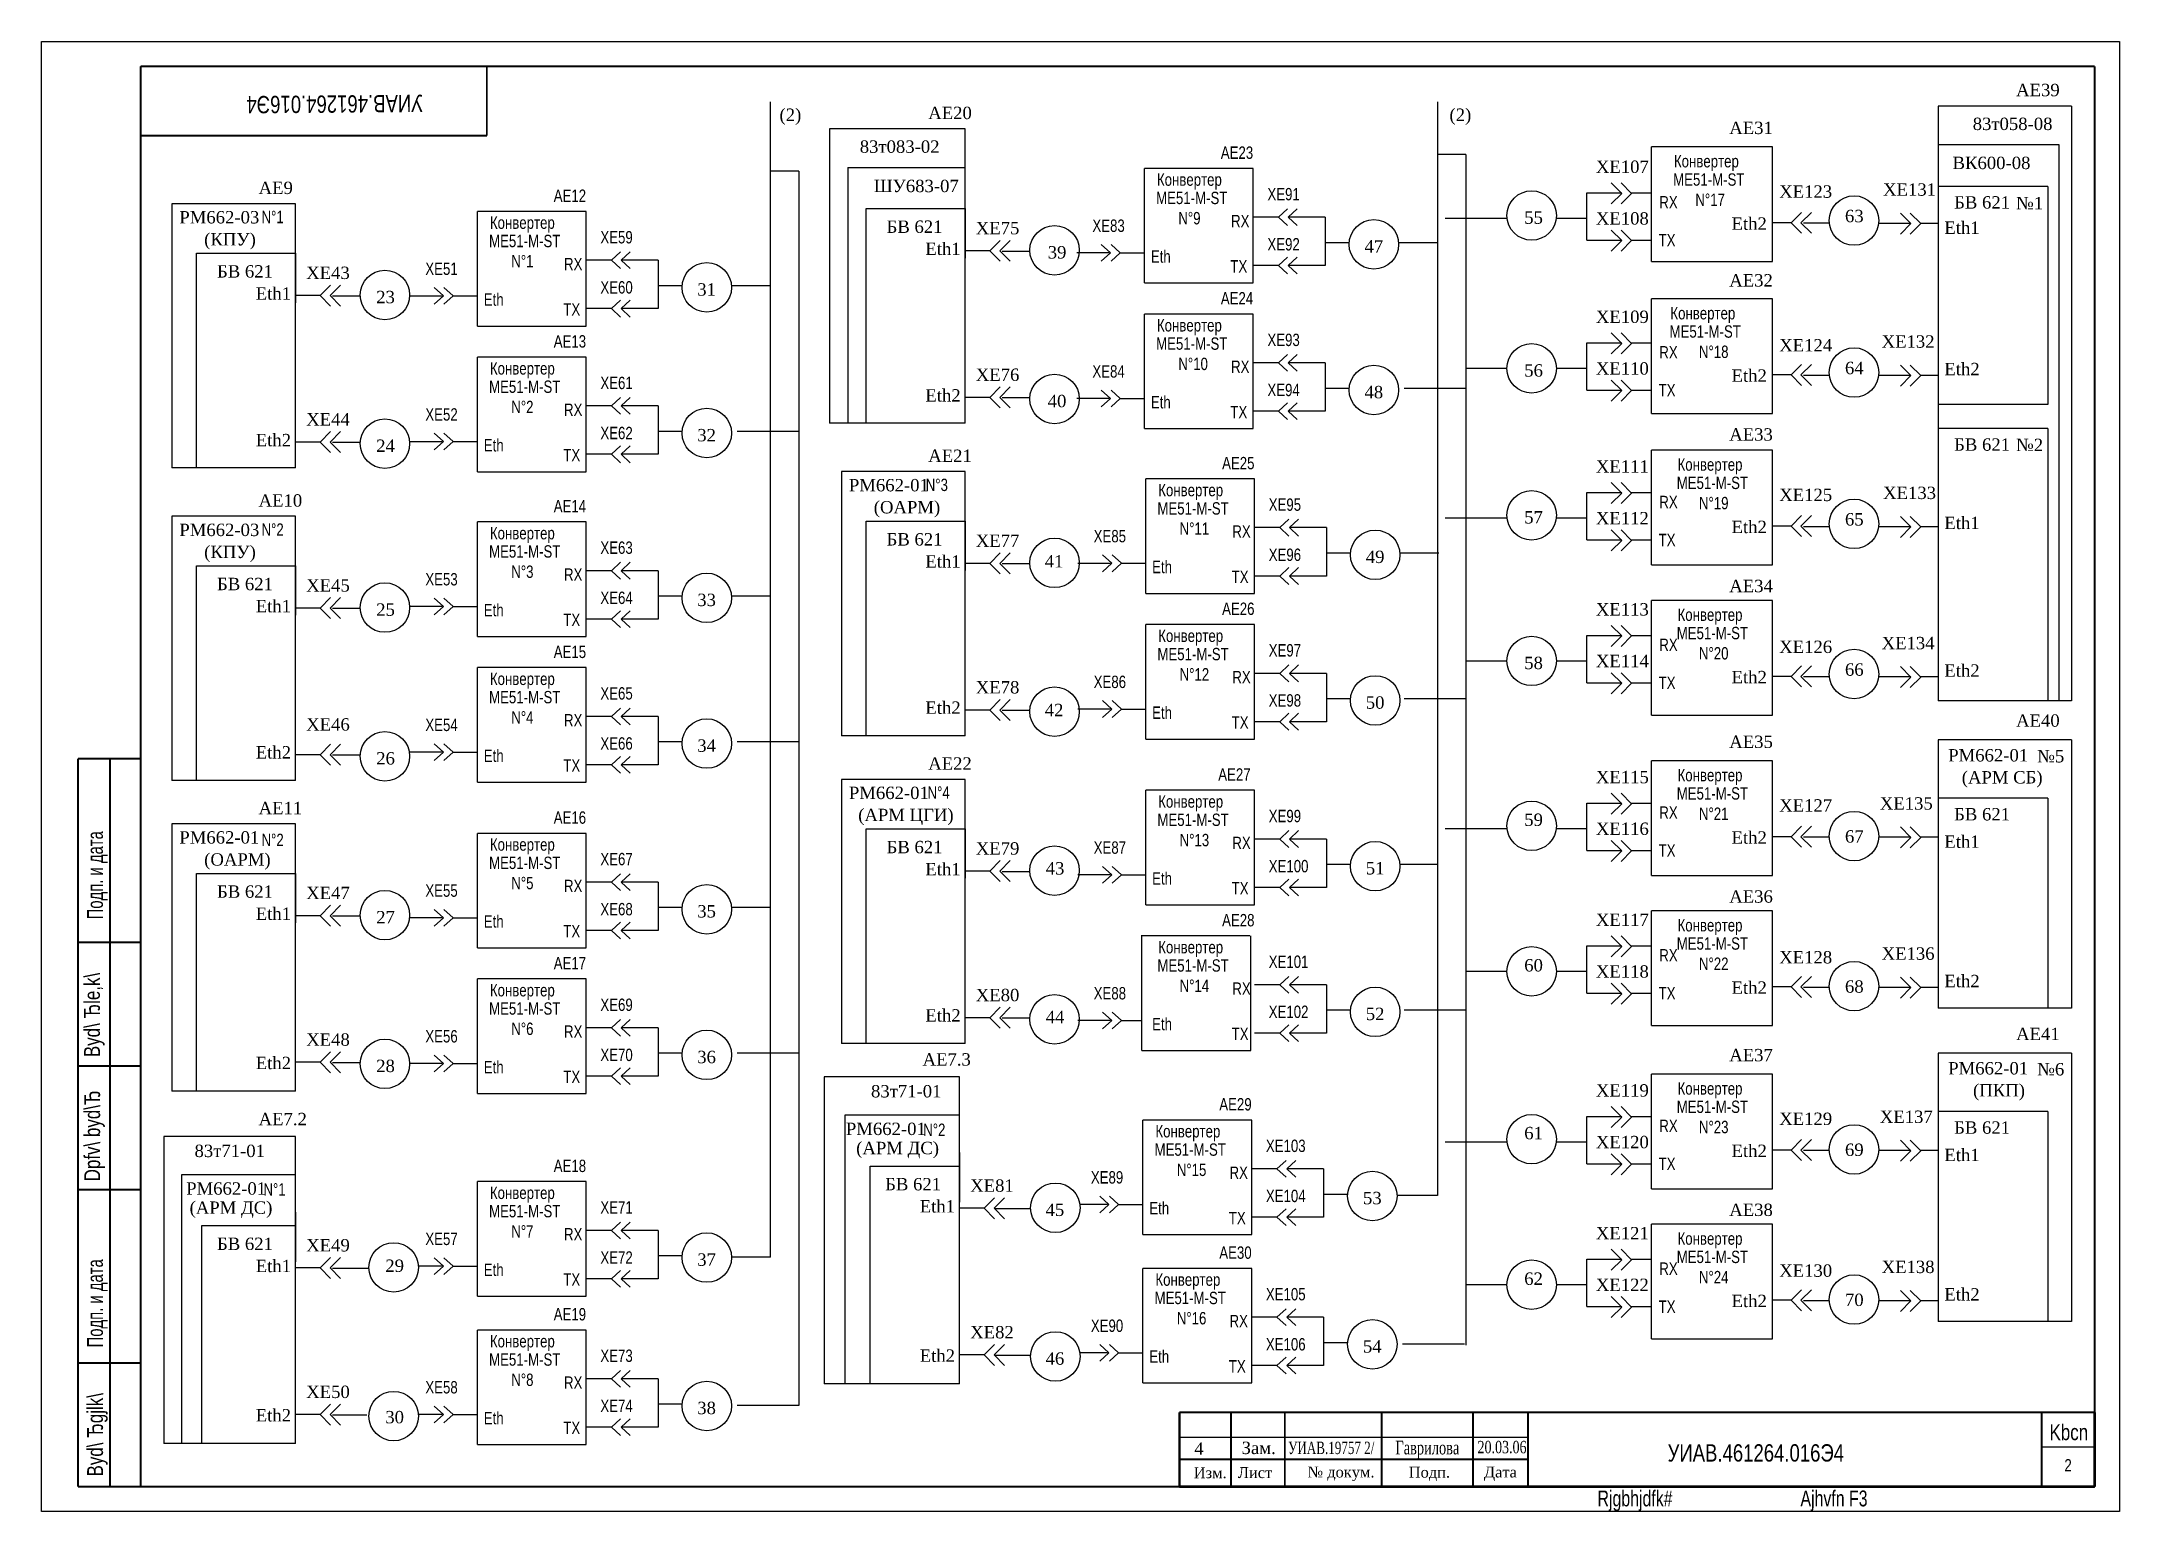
# Model space of a CAD drawing. Extents: x -800 to 588, y -459 to -154.
# Drawn here: x -327.9 to 92.1, y -453.1 to -156.1 of the extents above; entities that cross this region are included whole.
import ezdxf

# ---------------------------------------------------------------- set-up
doc = ezdxf.new("R2010")
doc.units = 0
doc.header["$LTSCALE"] = 10
doc.header["$MEASUREMENT"] = 0
doc.linetypes.add('CENTER', pattern=[2, 1.25, -0.25, 0.25, -0.25])
doc.linetypes.add('DASHED', pattern=[0.75, 0.5, -0.25])
doc.layers.get('0').update_dxf_attribs({"linetype": 'CONTINUOUS'})
for name, color, linetype in [('1', 5, 'CONTINUOUS'), ('2', 5, 'DASHED'), ('2ТЕКСТ', 7, 'CONTINUOUS'), ('3', 5, 'CENTER')]:
    doc.layers.add(name, color=color, linetype=linetype)
doc.styles.add('RUS', font='rus', dxfattribs={"width": 0.8, "height": 3.2})
doc.styles.get("Standard").update_dxf_attribs({"font": 'txt', "height": 4})
doc.styles.add('стиль1', font='TIMES.TTF', dxfattribs={"height": 2.5})

msp = doc.modelspace()

# ---------------------------------------------------------------- texts
at = {"width": 0.8}
msp.add_text('УИАВ.461264.016Э4', height=3.5, rotation=180.4446, dxfattribs=at).set_placement((-250.81, -166.79))
at = {"color": 0, "width": 0.8}
for s, height, p in [('RX', 2.5, (-0.9, -189.77)), ('RX', 2.5, (-87.46, -193.57)), ('TX', 2.5, (-1.04, -197.45)), ('RX', 2.5, (-222.29, -202.27)), ('TX', 2.5, (-87.6, -202.72)), ('TX', 2.5, (-222.43, -211.43)), ('RX', 2.5, (-0.9, -220.09)), ('RX', 2.5, (-87.46, -223)), ('TX', 2.5, (-1.04, -227.77)), ('RX', 2.5, (-222.29, -231.71)), ('TX', 2.5, (-87.6, -232.16)), ('TX', 2.5, (-222.43, -240.86)), ('RX', 2.5, (-0.9, -250.34)), ('RX', 2.5, (-87.2, -256.3)), ('TX', 2.5, (-1.04, -258.02)), ('RX', 2.5, (-222.29, -265)), ('TX', 2.5, (-87.34, -265.46)), ('TX', 2.5, (-222.43, -274.16)), ('RX', 2.5, (-0.9, -279.2)), ('RX', 2.5, (-87.2, -285.73)), ('TX', 2.5, (-1.04, -286.88)), ('RX', 2.5, (-222.29, -294.44)), ('TX', 2.5, (-87.34, -294.89)), ('TX', 2.5, (-222.43, -303.6)), ('RX', 2.5, (-0.9, -313.09)), ('RX', 2.5, (-87.2, -319.22)), ('TX', 2.5, (-1.04, -320.77)), ('RX', 2.5, (-222.29, -327.92)), ('TX', 2.5, (-87.34, -328.38)), ('TX', 2.5, (-222.43, -337.07)), ('RX', 2.5, (-0.9, -341.93)), ('RX', 2.5, (-87.2, -348.66)), ('TX', 2.5, (-1.04, -349.61)), ('RX', 2.5, (-222.29, -357.35)), ('TX', 2.5, (-87.34, -357.82)), ('TX', 2.5, (-222.43, -366.51)), ('RX', 2.5, (-0.9, -376.4)), ('TX', 2.5, (-1.04, -384.08)), ('RX', 2.5, (-87.77, -385.86)), ('TX', 2.5, (-87.91, -395.02)), ('RX', 2.5, (-222.29, -398.3)), ('RX', 2.5, (-0.9, -405.25)), ('TX', 2.5, (-222.43, -407.46)), ('TX', 2.5, (-1.04, -412.93)), ('RX', 2.5, (-87.77, -415.84)), ('TX', 2.5, (-87.91, -424.99)), ('RX', 2.5, (-222.29, -428.28)), ('TX', 2.5, (-222.43, -437.43)), ('УИАВ.461264.016Э4', 3.5, (0.78, -442.98))]:
    msp.add_text(s, height=height, dxfattribs=at).set_placement(p)
at = {"style": 'стиль1'}
for s, p in [('Изм.', (-95, -446.34)), ('Подп.', (-51.55, -446.23))]:
    msp.add_text(s, height=2.2, dxfattribs=at).set_placement(p)
at = {"style": 'RUS', "width": 0.75}
msp.add_text('Rjgbhjdfk#                             Ajhvfn F3', height=3.2, dxfattribs=at).set_placement((-13.39, -452.03))
at = {"layer": '1', "color": 7, "width": 0.7}
for p in [(-315.49, -333.42), (-315.49, -419.91)]:
    msp.add_text('Подп. и дата', height=3.2, rotation=90, dxfattribs=at).set_placement(p)
at = {"layer": '1', "color": 7, "style": 'RUS', "width": 0.8}
for s, p in [('Byd\\ Ђle,k\\', (-316.1, -361.26)), ('Dpfv\\ byd\\Ђ', (-316.06, -386.35)), ('Byd\\ Ђgjlk\\', (-315.48, -445.99))]:
    msp.add_text(s, height=3.2, rotation=90, dxfattribs=at).set_placement(p)
at = {"layer": '1', "color": 0, "style": 'RUS', "width": 0.8}
msp.add_text('Kbcn', height=3.2, dxfattribs=at).set_placement((77.97, -438.66))
at = {"layer": '1', "color": 7, "style": 'стиль1'}
for s, height, width, p in [('Гаврилова', 2.75, 0.7, (-54.24, -441.53)), ('20.03.06', 2.5, 0.75, (-37.64, -441.3))]:
    msp.add_text(s, height=height, dxfattribs=dict(at, width=width)).set_placement(p)
for s, p in [('Лист', (-86.1, -446.31)), ('№ докум.', (-72.02, -446.19)), ('Дата', (-36.36, -446.19))]:
    msp.add_text(s, height=2.2, dxfattribs=at).set_placement(p)
at = {"layer": '2', "color": 0, "width": 0.8}
for s, p in [('XE91', (-80.11, -188.14)), ('XE83', (-115.49, -194.51)), ('XE59', (-214.94, -196.84)), ('XE92', (-80.11, -198.26)), ('XE51', (-250.32, -203.21)), ('XE60', (-214.94, -206.97)), ('XE93', (-80.11, -217.58)), ('XE84', (-115.49, -223.95)), ('XE61', (-214.94, -226.28)), ('XE94', (-80.11, -227.7)), ('XE52', (-250.32, -232.65)), ('XE62', (-214.94, -236.4)), ('XE95', (-79.85, -250.87)), ('XE85', (-115.23, -257.24)), ('XE63', (-214.94, -259.57)), ('XE96', (-79.85, -261)), ('XE53', (-250.32, -265.95)), ('XE64', (-214.94, -269.7)), ('XE97', (-79.85, -280.31)), ('XE86', (-115.23, -286.68)), ('XE65', (-214.94, -289.01)), ('XE98', (-79.85, -290.43)), ('XE54', (-250.32, -295.38)), ('XE66', (-214.94, -299.13)), ('XE99', (-79.85, -313.79)), ('XE87', (-115.23, -320.17)), ('XE67', (-214.94, -322.49)), ('XE100', (-79.85, -323.92)), ('XE55', (-250.32, -328.86)), ('XE68', (-214.94, -332.61)), ('XE101', (-79.85, -343.23)), ('XE88', (-115.23, -349.6)), ('XE69', (-214.94, -351.93)), ('XE102', (-79.85, -353.35)), ('XE56', (-250.32, -358.3)), ('XE70', (-214.94, -362.05)), ('XE103', (-80.42, -380.43)), ('XE89', (-115.8, -386.8)), ('XE71', (-214.94, -392.87)), ('XE104', (-80.42, -390.55)), ('XE57', (-250.32, -399.24)), ('XE72', (-214.94, -403)), ('XE105', (-80.42, -410.41)), ('XE90', (-115.8, -416.78)), ('XE106', (-80.42, -420.53)), ('XE73', (-214.94, -422.85)), ('XE58', (-250.32, -429.22)), ('XE74', (-214.94, -432.97))]:
    msp.add_text(s, height=2.5, dxfattribs=at).set_placement(p)
at = {"layer": '2', "color": 0, "linetype": 'ByBlock', "style": 'стиль1'}
for s, p in [('55', (-28.2, -192.87)), ('63', (36.63, -192.55)), ('39', (-124.52, -199.89)), ('47', (-60.49, -198.69)), ('31', (-195.36, -207.39)), ('23', (-260.25, -208.92)), ('56', (-28.2, -223.75)), ('64', (36.63, -223.26)), ('48', (-60.49, -228.13)), ('40', (-124.52, -229.94)), ('32', (-195.36, -236.83)), ('24', (-260.25, -238.97)), ('57', (-28.2, -253.43)), ('65', (36.63, -253.84)), ('41', (-125.12, -262.32)), ('49', (-60.23, -261.42)), ('33', (-195.36, -270.12)), ('25', (-260.25, -272.08)), ('58', (-28.2, -282.86)), ('66', (36.63, -284.19)), ('50', (-60.23, -290.86)), ('42', (-125.12, -292.37)), ('34', (-195.36, -299.56)), ('26', (-260.25, -302.13)), ('59', (-28.2, -314.54)), ('67', (36.63, -317.91)), ('43', (-124.93, -324.36)), ('51', (-60.23, -324.34)), ('27', (-260.25, -334.23)), ('35', (-195.36, -333.04)), ('60', (-28.2, -343.95)), ('68', (36.63, -348.24)), ('44', (-124.93, -354.4)), ('52', (-60.23, -353.78)), ('36', (-195.36, -362.48)), ('28', (-260.25, -364.28)), ('61', (-28.2, -377.85)), ('69', (36.63, -381.22)), ('53', (-60.8, -390.98)), ('45', (-124.95, -393.36)), ('29', (-258.41, -404.66)), ('37', (-195.36, -403.42)), ('62', (-28.2, -407.27)), ('70', (36.63, -411.55)), ('54', (-60.8, -420.96)), ('46', (-124.95, -423.41)), ('38', (-195.36, -433.4)), ('30', (-258.41, -435.25)), ('4', (-94.89, -441.6)), ('Зам.', (-85.33, -441.46))]:
    msp.add_text(s, height=2.5, dxfattribs=at).set_placement(p)
at = {"layer": '2', "color": 0, "linetype": 'ByBlock', "style": 'стиль1', "width": 0.7}
msp.add_text('УИАВ.19757 2/', height=2.5, dxfattribs=at).set_placement((-75.93, -441.46))
at = {"layer": '2ТЕКСТ', "style": 'стиль1'}
for s, p in [(' №1', (70.25, -189.95)), (' №2', (70.25, -238.81)), (' №5', (74.52, -301.71)), (' №6', (74.52, -364.95))]:
    msp.add_text(s, height=2.5, dxfattribs=at).set_placement(p)
at = {"layer": '3', "color": 0, "linetype": 'ByBlock', "style": 'стиль1'}
for s, p in [('АЕ39', (71.22, -167.09)), ('(2)', (-178.73, -172.09)), ('АЕ20', (-148.67, -171.72)), ('(2)', (-43.31, -172.09)), ('83т058-08', (62.45, -173.93)), ('83т083-02', (-162.51, -178.53)), ('АЕ31', (13.24, -174.74)), ('ВК600-08', (58.38, -181.82)), ('АЕ9', (-284.02, -186.86)), ('ШУ683-07', (-159.68, -186.48)), ('ХЕ123', (23.34, -187.61)), ('БВ 621', (58.7, -189.8)), ('РМ662-03', (-300.04, -192.8)), ('БВ 621', (-157.08, -194.71)), ('ХЕ75', (-139.06, -195)), ('Eth2', (13.71, -194.08)), ('Eth1', (56.72, -194.91)), ('(КПУ)', (-295.02, -197.26)), ('Eth1', (-149.25, -199.18)), ('БВ 621', (-292.42, -203.74)), ('ХЕ43', (-274.4, -204.03)), ('Eth1', (-284.6, -208.21)), ('АЕ32', (13.24, -205.55)), ('ХЕ124', (23.34, -218.67)), ('ХЕ76', (-139.06, -224.62)), ('Eth2', (13.71, -224.79)), ('Eth2', (56.72, -223.47)), ('Eth2', (-149.25, -228.8)), ('Eth2', (-284.6, -237.83)), ('ХЕ44', (-274.4, -233.64)), ('АЕ33', (13.24, -236.69)), ('АЕ21', (-148.67, -241)), ('БВ 621', (58.7, -238.73)), ('АЕ10', (-284.02, -250.03)), ('РМ662-01', (-164.7, -246.94)), ('ХЕ125', (23.34, -248.9)), ('(ОАРМ)', (-159.68, -251.39)), ('Eth1', (56.72, -254.56)), ('РМ662-03', (-300.04, -255.97)), ('БВ 621', (-157.08, -257.88)), ('ХЕ77', (-139.06, -258.17)), ('Eth2', (13.71, -255.37)), ('(КПУ)', (-295.02, -260.42)), ('Eth1', (-149.25, -262.35)), ('БВ 621', (-292.42, -266.91)), ('Eth1', (-284.6, -271.38)), ('ХЕ45', (-274.4, -267.19)), ('АЕ34', (13.24, -267.31)), ('ХЕ126', (23.34, -279.6)), ('ХЕ78', (-139.06, -287.78)), ('Eth2', (13.71, -285.72)), ('Eth2', (56.72, -284.39)), ('Eth2', (-149.25, -291.89)), ('ХЕ46', (-274.4, -295.28)), ('АЕ40', (71.22, -294.5)), ('АЕ35', (13.24, -298.79)), ('Eth2', (-284.6, -300.92)), ('АЕ22', (-148.67, -303.18)), ('РМ662-01', (57.5, -301.52)), ('РМ662-01', (-164.7, -309.11)), ('(АРМ СБ)', (60.24, -305.97)), ('АЕ11', (-284.02, -312.18)), ('ХЕ127', (23.34, -311.65)), ('(АРМ ЦГИ)', (-162.82, -313.57)), ('БВ 621', (58.7, -313.43)), ('РМ662-01', (-300.04, -318.11)), ('БВ 621', (-157.08, -320.06)), ('ХЕ79', (-139.06, -320.34)), ('Eth2', (13.71, -318.13)), ('Eth1', (56.72, -318.96)), ('(ОАРМ)', (-295.02, -322.57)), ('Eth1', (-149.25, -324.53)), ('БВ 621', (-292.42, -329.06)), ('ХЕ47', (-274.4, -329.34)), ('АЕ36', (13.24, -330.05)), ('Eth1', (-284.6, -333.53)), ('ХЕ128', (23.34, -342.33)), ('ХЕ80', (-139.06, -349.96)), ('Eth2', (13.71, -348.46)), ('Eth2', (56.72, -347.13)), ('Eth2', (-149.25, -354.07)), ('ХЕ48', (-274.4, -358.96)), ('АЕ41', (71.22, -357.82)), ('Eth2', (-284.6, -363.69)), ('АЕ7.3', (-149.81, -362.97)), ('АЕ37', (13.24, -362.1)), ('РМ662-01', (57.5, -364.76)), ('83т71-01', (-160.24, -369.4)), ('(ПКП)', (62.52, -369.21)), ('АЕ7.2', (-284.02, -375.02)), ('ХЕ129', (23.34, -374.97)), ('РМ662-01', (-165.31, -377)), ('БВ 621', (58.7, -376.74)), ('83т71-01', (-296.97, -381.45)), ('(АРМ ДС)', (-163.23, -380.87)), ('Eth2', (13.71, -381.44)), ('Eth1', (56.72, -382.27)), ('БВ 621', (-157.37, -388.18)), ('ХЕ81', (-140.19, -388.47)), ('РМ662-01', (-298.66, -389.05)), ('(АРМ ДС)', (-297.97, -392.92)), ('Eth1', (-150.39, -392.65)), ('АЕ38', (13.24, -393.36)), ('БВ 621', (-292.42, -400.23)), ('ХЕ49', (-274.4, -400.52)), ('Eth1', (-284.6, -404.71)), ('ХЕ130', (23.34, -405.64)), ('Eth2', (13.71, -411.77)), ('Eth2', (56.72, -410.44)), ('ХЕ82', (-140.19, -418.09)), ('Eth2', (-150.39, -422.82)), ('ХЕ50', (-274.4, -430.14)), ('Eth2', (-284.6, -434.87))]:
    msp.add_text(s, height=2.5, dxfattribs=at).set_placement(p)
at = {"layer": '3', "color": 0, "width": 0.8}
for s, p in [('АЕ23', (-89.53, -179.75)), ('Конвертер ', (2.06, -181.48)), ('Конвертер ', (-102.44, -185.2)), ('ME51-M-ST', (1.9, -185.18)), ('АЕ12', (-224.37, -188.45)), ('ME51-M-ST', (-102.61, -188.9)), (' N%%d17', (5.64, -189.27)), (' N%%d1', (-284.18, -192.75)), ('Конвертер ', (-237.27, -193.9)), (' N%%d9', (-98.86, -192.99)), ('ME51-M-ST', (-237.44, -197.6)), (' N%%d1', (-233.69, -201.69)), ('Eth', (-103.67, -200.74)), ('Eth', (-238.5, -209.44)), ('АЕ24', (-89.53, -209.18)), ('Конвертер ', (1.34, -212.19)), ('Конвертер ', (-102.44, -214.64)), ('ME51-M-ST', (1.17, -215.89)), ('АЕ13', (-224.37, -217.88)), ('ME51-M-ST', (-102.61, -218.33)), (' N%%d18', (6.37, -219.98)), ('Конвертер ', (-237.27, -223.34)), (' N%%d10', (-98.86, -222.43)), ('ME51-M-ST', (-237.44, -227.04)), (' N%%d2', (-233.69, -231.13)), ('Eth', (-103.67, -230.18)), ('Eth', (-238.5, -238.88)), ('АЕ25', (-89.27, -242.48)), ('Конвертер ', (2.79, -242.77)), (' N%%d3', (-149.92, -246.88)), ('Конвертер ', (-102.18, -247.93)), ('ME51-M-ST', (2.62, -246.47)), ('АЕ14', (-224.37, -251.18)), ('ME51-M-ST', (-102.35, -251.63)), (' N%%d19', (6.37, -250.56)), (' N%%d2', (-284.18, -255.91)), ('Конвертер ', (-237.27, -256.64)), (' N%%d11', (-98.6, -255.72)), ('ME51-M-ST', (-237.44, -260.33)), (' N%%d3', (-233.69, -264.42)), ('Eth', (-103.41, -263.47)), ('Eth', (-238.5, -272.17)), ('АЕ26', (-89.27, -271.91)), ('Конвертер ', (2.79, -273.12)), ('Конвертер ', (-102.18, -277.37)), ('ME51-M-ST', (2.62, -276.82)), ('АЕ15', (-224.37, -280.62)), ('ME51-M-ST', (-102.35, -281.07)), (' N%%d20', (6.37, -280.91)), ('Конвертер ', (-237.27, -286.07)), (' N%%d12', (-98.6, -285.16)), ('ME51-M-ST', (-237.44, -289.77)), (' N%%d4', (-233.69, -293.86)), ('Eth', (-103.41, -292.91)), ('Eth', (-238.5, -301.61)), (' N%%d4', (-149.56, -309.06)), ('АЕ27', (-90.05, -305.4)), ('Конвертер ', (2.79, -305.53)), ('Конвертер ', (-102.18, -310.86)), ('ME51-M-ST', (2.62, -309.22)), (' N%%d21', (6.37, -313.32)), ('АЕ16', (-224.37, -314.1)), ('ME51-M-ST', (-102.35, -314.55)), (' N%%d2', (-284.18, -318.61)), ('Конвертер ', (-237.27, -319.55)), (' N%%d13', (-98.6, -318.65)), ('ME51-M-ST', (-237.44, -323.25)), (' N%%d5', (-233.69, -327.34)), ('Eth', (-103.41, -326.39)), ('Eth', (-238.5, -335.09)), ('АЕ28', (-89.27, -334.84)), ('Конвертер ', (2.79, -335.86)), ('Конвертер ', (-102.18, -340.29)), ('ME51-M-ST', (2.62, -339.55)), ('АЕ17', (-224.37, -343.53)), ('ME51-M-ST', (-102.35, -343.99)), (' N%%d22', (6.37, -343.64)), ('Конвертер ', (-237.27, -348.99)), (' N%%d14', (-98.6, -348.08)), ('ME51-M-ST', (-237.44, -352.68)), (' N%%d6', (-233.69, -356.78)), ('Eth', (-103.41, -355.83)), ('Eth', (-238.5, -364.53)), ('АЕ29', (-89.84, -372.04)), ('Конвертер ', (2.79, -368.84)), ('ME51-M-ST', (2.62, -372.54)), (' N%%d2', (-150.43, -377.19)), ('Конвертер ', (-102.75, -377.49)), (' N%%d23', (6.37, -376.63)), ('АЕ18', (-224.37, -384.48)), ('ME51-M-ST', (-102.92, -381.19)), (' N%%d15', (-99.17, -385.28)), (' N%%d1', (-283.79, -389.24)), ('Конвертер ', (-237.27, -389.93)), ('Eth', (-103.98, -393.03)), ('ME51-M-ST', (-237.44, -393.63)), (' N%%d7', (-233.69, -397.72)), ('Конвертер ', (2.79, -399.17)), ('Eth', (-238.5, -405.47)), ('АЕ30', (-89.84, -402.01)), ('ME51-M-ST', (2.62, -402.87)), ('Конвертер ', (-102.75, -407.47)), (' N%%d24', (6.37, -406.96)), ('ME51-M-ST', (-102.92, -411.17)), ('АЕ19', (-224.37, -414.46)), (' N%%d16', (-99.17, -415.26)), ('Конвертер ', (-237.27, -419.91)), ('ME51-M-ST', (-237.44, -423.61)), ('Eth', (-103.98, -423.01)), (' N%%d8', (-233.69, -427.7)), ('Eth', (-238.5, -435.45)), ('2', (80.98, -444.98))]:
    msp.add_text(s, height=2.5, dxfattribs=at).set_placement(p)
at = {"layer": '3', "color": 0, "style": 'стиль1'}
for s, p in [('ХЕ107', (-13.72, -182.6)), ('ХЕ131', (44.33, -187.2)), ('ХЕ108', (-13.72, -193.04)), ('ХЕ109', (-13.72, -212.92)), ('ХЕ132', (44.04, -217.91)), ('ХЕ110', (-13.72, -223.36)), ('ХЕ111', (-13.72, -243.16)), ('ХЕ133', (44.33, -248.49)), ('ХЕ112', (-13.72, -253.61)), ('ХЕ113', (-13.72, -272.03)), ('ХЕ134', (44.04, -278.84)), ('ХЕ114', (-13.72, -282.47)), ('ХЕ115', (-13.72, -305.92)), ('ХЕ135', (43.67, -311.25)), ('ХЕ116', (-13.72, -316.36)), ('ХЕ117', (-13.72, -334.76)), ('ХЕ136', (44.04, -341.58)), ('ХЕ118', (-13.72, -345.2)), ('ХЕ119', (-13.72, -369.23)), ('ХЕ137', (43.67, -374.56)), ('ХЕ120', (-13.72, -379.67)), ('ХЕ121', (-13.72, -398.08)), ('ХЕ138', (44.04, -404.89)), ('ХЕ122', (-13.72, -408.52))]:
    msp.add_text(s, height=2.5, dxfattribs=at).set_placement(p)

# ---------------------------------------------------------------- blocks, each defined once
blk = doc.blocks.new('A$C421D175E')
for p, q in [((2.12, 4.24), (0, 2.12)), ((4.12, 4.24), (2, 2.12)), ((0, 2.12), (2.12, 0)), ((2, 2.12), (4.12, 0))]:
    blk.add_line(p, q)
blk = doc.blocks.new('A$C4E4B35A9')
blk.add_blockref('A$C421D175E', (0, 0))

# ---------------------------------------------------------------- linework, layer by layer
for p, q in [((-327.89, -453.06), (-327.89, -156.06)), ((-327.89, -156.06), (92.11, -156.06)), ((92.11, -156.06), (92.11, -453.06)), ((-307.89, -161.06), (-237.89, -161.06)), ((-307.89, -175.06), (-307.89, -161.06)), ((-180.56, -265.66), (-180.56, -168.25)), ((-45.72, -168.25), (-45.72, -389.25)), ((-284.5, -175.06), (-284.5, -174.92)), ((-39.99, -178.88), (-39.99, -419.47)), ((-174.82, -182.24), (-174.82, -431.67)), ((-15.54, -186.63), (-8.5, -186.63)), ((43.4, -192.72), (49.94, -192.72)), ((-15.54, -196.18), (-8.5, -196.18)), ((-15.54, -216.95), (-8.5, -216.95)), ((-15.54, -226.49), (-8.5, -226.49)), ((43.4, -223.44), (49.94, -223.44)), ((-15.54, -247.2), (-8.5, -247.2)), ((-180.56, -328.39), (-180.56, -251.99)), ((43.4, -254.01), (49.94, -254.01)), ((-15.54, -256.74), (-8.5, -256.74)), ((-15.54, -276.06), (-8.5, -276.06)), ((43.4, -284.36), (49.94, -284.36)), ((-15.54, -285.6), (-8.5, -285.6)), ((-15.54, -309.95), (-8.5, -309.95)), ((-180.56, -401.7), (-180.56, -314.91)), ((43.4, -316.77), (49.94, -316.77)), ((-15.54, -319.5), (-8.5, -319.5)), ((-15.54, -338.79), (-8.5, -338.79)), ((-15.54, -348.34), (-8.5, -348.34)), ((43.4, -347.1), (49.94, -347.1)), ((-15.54, -373.26), (-8.5, -373.26)), ((43.4, -380.08), (49.94, -380.08)), ((-15.54, -382.81), (-8.5, -382.81)), ((-137.37, -391.81), (-135.25, -389.69)), ((-135.37, -391.81), (-133.25, -389.69)), ((-135.25, -393.93), (-137.37, -391.81)), ((-133.25, -393.93), (-135.37, -391.81)), ((-15.54, -402.11), (-8.5, -402.11)), ((43.4, -410.41), (49.94, -410.41)), ((-15.54, -411.65), (-8.5, -411.65)), ((-137.37, -421.43), (-135.25, -419.3)), ((-135.37, -421.43), (-133.25, -419.3)), ((-135.25, -423.55), (-137.37, -421.43)), ((-133.25, -423.55), (-135.37, -421.43)), ((-307.89, -448.06), (-319.89, -448.06)), ((92.11, -453.06), (-327.89, -453.06))]:
    msp.add_line(p, q)
at = {"color": 0, "linetype": 'ByBlock'}
for p, q in [((-141.23, -173.68), (-168.64, -173.68)), ((-168.64, -173.68), (-168.64, -233.15)), ((-141.23, -233.15), (-141.23, -173.68)), ((-164.92, -181.49), (-164.92, -233.15)), ((-164.92, -181.49), (-141.23, -181.49)), ((-276.58, -188.82), (-301.58, -188.82)), ((-301.58, -188.82), (-301.58, -242.18)), ((-276.58, -242.18), (-276.58, -188.82)), ((-161.23, -233.15), (-161.23, -189.79)), ((-161.23, -189.79), (-141.23, -189.79)), ((-141.23, -189.79), (-141.23, -199.79)), ((25.74, -192.68), (22, -192.68)), ((-296.58, -198.82), (-276.58, -198.82)), ((-296.58, -242.18), (-296.58, -198.82)), ((-276.58, -198.82), (-276.58, -208.82)), ((-136.23, -198.34), (-141.23, -198.34)), ((-271.58, -207.37), (-276.58, -207.37)), ((25.74, -223.4), (22, -223.4)), ((-136.23, -227.96), (-141.23, -227.96)), ((-141.23, -233.15), (-168.64, -233.15)), ((-271.58, -236.98), (-276.58, -236.98)), ((-276.58, -242.18), (-301.58, -242.18)), ((-166.23, -242.95), (-166.23, -296.31)), ((-141.23, -242.95), (-166.23, -242.95)), ((-141.23, -296.31), (-141.23, -242.95)), ((-301.58, -251.98), (-301.58, -305.34)), ((-276.58, -251.98), (-301.58, -251.98)), ((-276.58, -305.34), (-276.58, -251.98)), ((-161.23, -296.31), (-161.23, -252.95)), ((-161.23, -252.95), (-141.23, -252.95)), ((-141.23, -252.95), (-141.23, -262.95)), ((25.74, -253.97), (22, -253.97)), ((-296.58, -261.98), (-276.58, -261.98)), ((-296.58, -305.34), (-296.58, -261.98)), ((-276.58, -261.98), (-276.58, -271.98)), ((-136.23, -261.51), (-141.23, -261.51)), ((-271.58, -270.53), (-276.58, -270.53)), ((25.74, -284.32), (22, -284.32)), ((-136.23, -291.12), (-141.23, -291.12)), ((-141.23, -296.31), (-166.23, -296.31)), ((-271.58, -300.15), (-276.58, -300.15)), ((-276.58, -305.34), (-301.58, -305.34)), ((-166.23, -305.13), (-166.23, -358.49)), ((-141.23, -305.13), (-166.23, -305.13)), ((-141.23, -358.49), (-141.23, -305.13)), ((-301.58, -314.13), (-301.58, -368.12)), ((-276.58, -314.13), (-301.58, -314.13)), ((-276.58, -368.12), (-276.58, -314.13)), ((-161.23, -358.49), (-161.23, -315.13)), ((-161.23, -315.13), (-141.23, -315.13)), ((-141.23, -315.13), (-141.23, -325.13)), ((25.74, -316.73), (22, -316.73)), ((-296.58, -368.12), (-296.58, -324.13)), ((-296.58, -324.13), (-276.58, -324.13)), ((-276.58, -324.13), (-276.58, -334.13)), ((-136.23, -323.68), (-141.23, -323.68)), ((-271.58, -332.68), (-276.58, -332.68)), ((25.74, -347.06), (22, -347.06)), ((-136.23, -353.3), (-141.23, -353.3)), ((-141.23, -358.49), (-166.23, -358.49)), ((-271.58, -362.3), (-276.58, -362.3)), ((-169.69, -365.23), (-169.69, -427.25)), ((-142.37, -365.23), (-169.69, -365.23)), ((-142.37, -427.25), (-142.37, -365.23)), ((-276.58, -368.12), (-301.58, -368.12)), ((-165.52, -373.02), (-165.52, -427.25)), ((-142.37, -373.02), (-165.52, -373.02)), ((-303.17, -377.28), (-303.17, -439.3)), ((-276.58, -377.28), (-303.17, -377.28)), ((-276.58, -439.3), (-276.58, -377.28)), ((-142.37, -380.56), (-142.37, -390.56)), ((25.74, -380.04), (22, -380.04)), ((-276.58, -385.07), (-299.62, -385.07)), ((-299.62, -385.07), (-299.62, -439.3)), ((-160.41, -427.25), (-160.41, -383.26)), ((-160.41, -383.26), (-142.37, -383.26)), ((-276.58, -392.62), (-276.58, -402.62)), ((-137.37, -391.81), (-142.37, -391.81)), ((-295.53, -395.31), (-276.58, -395.31)), ((-295.53, -439.3), (-295.53, -395.31)), ((-271.58, -403.86), (-276.58, -403.86)), ((25.74, -410.37), (22, -410.37)), ((-137.37, -421.43), (-142.37, -421.43)), ((-142.37, -427.25), (-169.69, -427.25)), ((-271.58, -433.48), (-276.58, -433.48)), ((-276.58, -439.3), (-303.17, -439.3))]:
    msp.add_line(p, q, dxfattribs=at)
at = {"color": 0}
for p, q in [((22, -177.35), (-2.46, -177.35)), ((22, -200.49), (22, -177.35)), ((-82.96, -181.69), (-104.98, -181.69)), ((-82.96, -204.83), (-82.96, -181.69)), ((-6.5, -186.63), (-2.5, -186.63)), ((-217.8, -190.39), (-239.81, -190.39)), ((-217.8, -213.53), (-217.8, -190.39)), ((51.94, -192.72), (55.45, -192.72)), ((-6.5, -196.18), (-2.5, -196.18)), ((-2.46, -200.49), (22, -200.49)), ((-104.98, -204.83), (-82.96, -204.83)), ((22, -208.06), (-2.46, -208.06)), ((22, -231.2), (22, -208.06)), ((-239.81, -213.53), (-217.8, -213.53)), ((-82.96, -211.12), (-104.98, -211.12)), ((-82.96, -234.26), (-82.96, -211.12)), ((-6.5, -216.95), (-2.5, -216.95)), ((-217.8, -219.82), (-239.81, -219.82)), ((-217.8, -242.97), (-217.8, -219.82)), ((-6.5, -226.49), (-2.5, -226.49)), ((51.94, -223.44), (55.45, -223.44)), ((-104.98, -234.26), (-82.96, -234.26)), ((-2.46, -231.2), (22, -231.2)), ((22, -238.64), (-2.46, -238.64)), ((22, -261.78), (22, -238.64)), ((-239.81, -242.97), (-217.8, -242.97)), ((-82.7, -244.42), (-104.72, -244.42)), ((-82.7, -267.56), (-82.7, -244.42)), ((-6.5, -247.2), (-2.5, -247.2)), ((-217.8, -253.12), (-239.81, -253.12)), ((-217.8, -276.26), (-217.8, -253.12)), ((51.94, -254.01), (55.45, -254.01)), ((-6.5, -256.74), (-2.5, -256.74)), ((-2.46, -261.78), (22, -261.78)), ((-104.72, -267.56), (-82.7, -267.56)), ((22, -268.99), (-2.46, -268.99)), ((22, -292.13), (22, -268.99)), ((-239.81, -276.26), (-217.8, -276.26)), ((-82.7, -273.85), (-104.72, -273.85)), ((-82.7, -297), (-82.7, -273.85)), ((-6.5, -276.06), (-2.5, -276.06)), ((-217.8, -282.56), (-239.81, -282.56)), ((-217.8, -305.7), (-217.8, -282.56)), ((51.94, -284.36), (55.45, -284.36)), ((-6.5, -285.6), (-2.5, -285.6)), ((-2.46, -292.13), (22, -292.13)), ((-104.72, -297), (-82.7, -297)), ((22, -301.39), (-2.46, -301.39)), ((22, -324.53), (22, -301.39)), ((-239.81, -305.7), (-217.8, -305.7)), ((-82.7, -307.34), (-104.72, -307.34)), ((-82.7, -330.48), (-82.7, -307.34)), ((-6.5, -309.95), (-2.5, -309.95)), ((-217.8, -316.04), (-239.81, -316.04)), ((-217.8, -339.18), (-217.8, -316.04)), ((51.94, -316.77), (55.45, -316.77)), ((-6.5, -319.5), (-2.5, -319.5)), ((-2.46, -324.53), (22, -324.53)), ((-104.72, -330.48), (-82.7, -330.48)), ((22, -331.72), (-2.46, -331.72)), ((22, -354.86), (22, -331.72)), ((-239.81, -339.18), (-217.8, -339.18)), ((-83.65, -336.78), (-105.66, -336.78)), ((-83.48, -359.92), (-83.48, -336.78)), ((-6.5, -338.79), (-2.5, -338.79)), ((-217.8, -345.47), (-239.81, -345.47)), ((-217.8, -368.61), (-217.8, -345.47)), ((-6.5, -348.34), (-2.5, -348.34)), ((51.94, -347.1), (55.45, -347.1)), ((-2.46, -354.86), (22, -354.86)), ((-105.5, -359.92), (-83.48, -359.92)), ((22, -364.71), (-2.46, -364.71)), ((22, -387.85), (22, -364.71)), ((-239.81, -368.61), (-217.8, -368.61)), ((-6.5, -373.26), (-2.5, -373.26)), ((-83.27, -373.98), (-105.29, -373.98)), ((-83.27, -397.12), (-83.27, -373.98)), ((51.94, -380.08), (55.45, -380.08)), ((-6.5, -382.81), (-2.5, -382.81)), ((-217.8, -386.42), (-239.81, -386.42)), ((-217.8, -409.56), (-217.8, -386.42)), ((-2.46, -387.85), (22, -387.85)), ((-105.29, -397.12), (-83.27, -397.12)), ((22, -395.03), (-2.46, -395.03)), ((22, -418.17), (22, -395.03)), ((-6.5, -402.11), (-2.5, -402.11)), ((-83.27, -403.96), (-105.29, -403.96)), ((-83.27, -427.1), (-83.27, -403.96)), ((-239.81, -409.56), (-217.8, -409.56)), ((51.94, -410.41), (55.45, -410.41)), ((-6.5, -411.65), (-2.5, -411.65)), ((-217.8, -416.4), (-239.81, -416.4)), ((-217.8, -439.54), (-217.8, -416.4)), ((-2.46, -418.17), (22, -418.17)), ((-105.29, -427.1), (-83.27, -427.1)), ((87.11, -448.06), (87.11, -433.06)), ((-239.81, -439.54), (-217.8, -439.54)), ((-97.89, -438.06), (-27.43, -438.06)), ((87.11, -440.06), (76.38, -440.06)), ((-97.89, -448.06), (87.11, -448.06))]:
    msp.add_line(p, q, dxfattribs=at)
at = {"color": 0, "linetype": 'Continuous'}
for p, q in [((-76.03, -189.85), (-77.88, -191.54)), ((-76.03, -193.23), (-77.88, -191.54)), ((-74.07, -189.85), (-75.91, -191.54)), ((-74.07, -193.23), (-75.91, -191.54)), ((-113.69, -197.06), (-111.85, -198.75)), ((-111.72, -197.06), (-109.88, -198.75)), ((-210.86, -198.55), (-212.71, -200.24)), ((-210.86, -201.94), (-212.71, -200.24)), ((-208.9, -198.55), (-210.74, -200.24)), ((-208.9, -201.94), (-210.74, -200.24)), ((-113.69, -200.44), (-111.85, -198.75)), ((-111.72, -200.44), (-109.88, -198.75)), ((-76.03, -199.62), (-77.88, -201.31)), ((-76.03, -203.01), (-77.88, -201.31)), ((-74.07, -199.62), (-75.91, -201.31)), ((-74.07, -203.01), (-75.91, -201.31)), ((-248.52, -205.76), (-246.68, -207.45)), ((-246.56, -205.76), (-244.71, -207.45)), ((-248.52, -209.14), (-246.68, -207.45)), ((-246.56, -209.14), (-244.71, -207.45)), ((-210.86, -208.32), (-212.71, -210.02)), ((-208.9, -208.32), (-210.74, -210.02)), ((-210.86, -211.71), (-212.71, -210.02)), ((-208.9, -211.71), (-210.74, -210.02)), ((-76.03, -219.28), (-77.88, -220.98)), ((-76.03, -222.67), (-77.88, -220.98)), ((-74.07, -219.28), (-75.91, -220.98)), ((-74.07, -222.67), (-75.91, -220.98)), ((-113.69, -226.49), (-111.85, -228.18)), ((-111.72, -226.49), (-109.88, -228.18)), ((-210.86, -227.99), (-212.71, -229.68)), ((-210.86, -231.37), (-212.71, -229.68)), ((-208.9, -227.99), (-210.74, -229.68)), ((-208.9, -231.37), (-210.74, -229.68)), ((-113.69, -229.88), (-111.85, -228.18)), ((-111.72, -229.88), (-109.88, -228.18)), ((-76.03, -229.06), (-77.88, -230.75)), ((-76.03, -232.44), (-77.88, -230.75)), ((-74.07, -229.06), (-75.91, -230.75)), ((-74.07, -232.44), (-75.91, -230.75)), ((-248.52, -235.19), (-246.68, -236.89)), ((-246.56, -235.19), (-244.71, -236.89)), ((-248.52, -238.58), (-246.68, -236.89)), ((-246.56, -238.58), (-244.71, -236.89)), ((-210.86, -237.76), (-212.71, -239.45)), ((-208.9, -237.76), (-210.74, -239.45)), ((-210.86, -241.15), (-212.71, -239.45)), ((-208.9, -241.15), (-210.74, -239.45)), ((-75.77, -252.58), (-77.62, -254.27)), ((-75.77, -255.97), (-77.62, -254.27)), ((-73.81, -252.58), (-75.65, -254.27)), ((-73.81, -255.97), (-75.65, -254.27)), ((-113.43, -259.79), (-111.59, -261.48)), ((-111.46, -259.79), (-109.62, -261.48)), ((-210.86, -261.28), (-212.71, -262.97)), ((-210.86, -264.67), (-212.71, -262.97)), ((-208.9, -261.28), (-210.74, -262.97)), ((-208.9, -264.67), (-210.74, -262.97)), ((-113.43, -263.17), (-111.59, -261.48)), ((-111.46, -263.17), (-109.62, -261.48)), ((-75.77, -262.35), (-77.62, -264.05)), ((-75.77, -265.74), (-77.62, -264.05)), ((-73.81, -262.35), (-75.65, -264.05)), ((-73.81, -265.74), (-75.65, -264.05)), ((-248.52, -268.49), (-246.68, -270.18)), ((-246.56, -268.49), (-244.71, -270.18)), ((-248.52, -271.87), (-246.68, -270.18)), ((-246.56, -271.87), (-244.71, -270.18)), ((-210.86, -271.06), (-212.71, -272.75)), ((-210.86, -274.44), (-212.71, -272.75)), ((-208.9, -271.06), (-210.74, -272.75)), ((-208.9, -274.44), (-210.74, -272.75)), ((-75.77, -282.02), (-77.62, -283.71)), ((-75.77, -285.4), (-77.62, -283.71)), ((-73.81, -282.02), (-75.65, -283.71)), ((-73.81, -285.4), (-75.65, -283.71)), ((-113.43, -289.22), (-111.59, -290.92)), ((-111.46, -289.22), (-109.62, -290.92)), ((-210.86, -290.72), (-212.71, -292.41)), ((-210.86, -294.1), (-212.71, -292.41)), ((-208.9, -290.72), (-210.74, -292.41)), ((-208.9, -294.1), (-210.74, -292.41)), ((-113.43, -292.61), (-111.59, -290.92)), ((-111.46, -292.61), (-109.62, -290.92)), ((-75.77, -291.79), (-77.62, -293.48)), ((-75.77, -295.18), (-77.62, -293.48)), ((-73.81, -291.79), (-75.65, -293.48)), ((-73.81, -295.18), (-75.65, -293.48)), ((-248.52, -297.93), (-246.68, -299.62)), ((-246.56, -297.93), (-244.71, -299.62)), ((-248.52, -301.31), (-246.68, -299.62)), ((-246.56, -301.31), (-244.71, -299.62)), ((-210.86, -300.49), (-212.71, -302.19)), ((-210.86, -303.88), (-212.71, -302.19)), ((-208.9, -300.49), (-210.74, -302.19)), ((-208.9, -303.88), (-210.74, -302.19)), ((-75.77, -315.5), (-77.62, -317.2)), ((-75.77, -318.89), (-77.62, -317.2)), ((-73.81, -315.5), (-75.65, -317.2)), ((-73.81, -318.89), (-75.65, -317.2)), ((-113.43, -322.71), (-111.59, -324.4)), ((-111.46, -322.71), (-109.62, -324.4)), ((-210.86, -324.2), (-212.71, -325.89)), ((-210.86, -327.58), (-212.71, -325.89)), ((-208.9, -324.2), (-210.74, -325.89)), ((-208.9, -327.58), (-210.74, -325.89)), ((-113.43, -326.09), (-111.59, -324.4)), ((-111.46, -326.09), (-109.62, -324.4)), ((-75.77, -325.28), (-77.62, -326.97)), ((-75.77, -328.66), (-77.62, -326.97)), ((-73.81, -325.28), (-75.65, -326.97)), ((-73.81, -328.66), (-75.65, -326.97)), ((-248.52, -331.41), (-246.68, -333.1)), ((-246.56, -331.41), (-244.71, -333.1)), ((-248.52, -334.79), (-246.68, -333.1)), ((-246.56, -334.79), (-244.71, -333.1)), ((-210.86, -333.97), (-212.71, -335.67)), ((-210.86, -337.36), (-212.71, -335.67)), ((-208.9, -333.97), (-210.74, -335.67)), ((-208.9, -337.36), (-210.74, -335.67)), ((-75.77, -344.94), (-77.62, -346.63)), ((-75.77, -348.32), (-77.62, -346.63)), ((-73.81, -344.94), (-75.65, -346.63)), ((-73.81, -348.32), (-75.65, -346.63)), ((-113.43, -352.15), (-111.59, -353.84)), ((-111.46, -352.15), (-109.62, -353.84)), ((-210.86, -353.64), (-212.71, -355.33)), ((-210.86, -357.02), (-212.71, -355.33)), ((-208.9, -353.64), (-210.74, -355.33)), ((-208.9, -357.02), (-210.74, -355.33)), ((-113.43, -355.53), (-111.59, -353.84)), ((-111.46, -355.53), (-109.62, -353.84)), ((-75.77, -354.71), (-77.62, -356.41)), ((-75.77, -358.1), (-77.62, -356.41)), ((-73.81, -354.71), (-75.65, -356.41)), ((-73.81, -358.1), (-75.65, -356.41)), ((-248.52, -360.84), (-246.68, -362.53)), ((-246.56, -360.84), (-244.71, -362.53)), ((-248.52, -364.23), (-246.68, -362.53)), ((-246.56, -364.23), (-244.71, -362.53)), ((-210.86, -363.41), (-212.71, -365.1)), ((-210.86, -366.79), (-212.71, -365.1)), ((-208.9, -363.41), (-210.74, -365.1)), ((-208.9, -366.79), (-210.74, -365.1)), ((-76.34, -382.14), (-78.19, -383.83)), ((-74.38, -382.14), (-76.22, -383.83)), ((-76.34, -385.52), (-78.19, -383.83)), ((-74.38, -385.52), (-76.22, -383.83)), ((-114, -389.35), (-112.16, -391.04)), ((-112.03, -389.35), (-110.19, -391.04)), ((-210.86, -394.58), (-212.71, -396.27)), ((-208.9, -394.58), (-210.74, -396.27)), ((-114, -392.73), (-112.16, -391.04)), ((-112.03, -392.73), (-110.19, -391.04)), ((-76.34, -391.91), (-78.19, -393.61)), ((-76.34, -395.3), (-78.19, -393.61)), ((-74.38, -391.91), (-76.22, -393.61)), ((-74.38, -395.3), (-76.22, -393.61)), ((-210.86, -397.97), (-212.71, -396.27)), ((-208.9, -397.97), (-210.74, -396.27)), ((-248.52, -401.79), (-246.68, -403.48)), ((-246.56, -401.79), (-244.71, -403.48)), ((-248.52, -405.17), (-246.68, -403.48)), ((-246.56, -405.17), (-244.71, -403.48)), ((-210.86, -404.36), (-212.71, -406.05)), ((-210.86, -407.74), (-212.71, -406.05)), ((-208.9, -404.36), (-210.74, -406.05)), ((-208.9, -407.74), (-210.74, -406.05)), ((-76.34, -412.12), (-78.19, -413.81)), ((-76.34, -415.5), (-78.19, -413.81)), ((-74.38, -412.12), (-76.22, -413.81)), ((-74.38, -415.5), (-76.22, -413.81)), ((-114, -419.32), (-112.16, -421.02)), ((-112.03, -419.32), (-110.19, -421.02)), ((-114, -422.71), (-112.16, -421.02)), ((-112.03, -422.71), (-110.19, -421.02)), ((-76.34, -421.89), (-78.19, -423.58)), ((-76.34, -425.28), (-78.19, -423.58)), ((-74.38, -421.89), (-76.22, -423.58)), ((-74.38, -425.28), (-76.22, -423.58)), ((-210.86, -424.56), (-212.71, -426.25)), ((-210.86, -427.94), (-212.71, -426.25)), ((-208.9, -424.56), (-210.74, -426.25)), ((-208.9, -427.94), (-210.74, -426.25)), ((-248.52, -431.77), (-246.68, -433.46)), ((-246.56, -431.77), (-244.71, -433.46)), ((-248.52, -435.15), (-246.68, -433.46)), ((-246.56, -435.15), (-244.71, -433.46)), ((-210.86, -434.33), (-212.71, -436.03)), ((-210.86, -437.72), (-212.71, -436.03)), ((-208.9, -434.33), (-210.74, -436.03)), ((-208.9, -437.72), (-210.74, -436.03))]:
    msp.add_line(p, q, dxfattribs=at)
at = {"const_width": 0.4}
for points in [[(-307.89, -448.06), (-307.89, -161.06)], [(-307.89, -161.06), (87.11, -161.06)], [(-237.89, -161.06), (-237.89, -175.06)], [(87.11, -161.06), (87.11, -448.06)], [(-237.89, -175.06), (-307.89, -175.06)], [(-307.89, -448.06), (-320.52, -448.06)]]:
    msp.add_lwpolyline(points, dxfattribs=at)
at = {"color": 0}
for points in [[(-2.46, -200.49), (-2.46, -177.35)], [(-104.98, -204.83), (-104.98, -181.69)], [(-15.54, -196.18), (-15.54, -186.63)], [(-239.81, -213.53), (-239.81, -190.39)], [(-2.46, -231.2), (-2.46, -208.06)], [(-104.98, -234.26), (-104.98, -211.12)], [(-15.54, -226.49), (-15.54, -216.95)], [(-239.81, -242.97), (-239.81, -219.82)], [(-2.46, -261.78), (-2.46, -238.64)], [(-104.72, -267.56), (-104.72, -244.42)], [(-15.54, -256.74), (-15.54, -247.2)], [(-239.81, -276.26), (-239.81, -253.12)], [(-2.46, -292.13), (-2.46, -268.99)], [(-104.72, -297), (-104.72, -273.85)], [(-15.54, -285.6), (-15.54, -276.06)], [(-239.81, -305.7), (-239.81, -282.56)], [(-2.46, -324.53), (-2.46, -301.39)], [(-104.72, -330.48), (-104.72, -307.34)], [(-15.54, -319.5), (-15.54, -309.95)], [(-239.81, -339.18), (-239.81, -316.04)], [(-2.46, -354.86), (-2.46, -331.72)], [(-105.5, -359.92), (-105.5, -336.78)], [(-15.54, -348.34), (-15.54, -338.79)], [(-239.81, -368.61), (-239.81, -345.47)], [(-2.46, -387.85), (-2.46, -364.71)], [(-15.54, -382.81), (-15.54, -373.26)], [(-105.29, -397.12), (-105.29, -373.98)], [(-239.81, -409.56), (-239.81, -386.42)], [(-2.46, -418.17), (-2.46, -395.03)], [(-15.54, -411.65), (-15.54, -402.11)], [(-105.29, -427.1), (-105.29, -403.96)], [(-239.81, -439.54), (-239.81, -416.4)]]:
    msp.add_lwpolyline(points, dxfattribs=at)
at = {"color": 7, "const_width": 0.4}
for points in [[(-320.52, -448.06), (-320.52, -300.96)], [(-320.52, -300.96), (-307.89, -300.96)], [(-307.89, -338.06), (-320.52, -338.06)], [(-307.89, -363.06), (-320.52, -363.06)], [(-307.89, -388.06), (-320.52, -388.06)], [(-307.89, -423.06), (-320.52, -423.06)]]:
    msp.add_lwpolyline(points, dxfattribs=at)
at = {"color": 0}
for points, const_width in [([(-314.07, -448.06), (-314.07, -300.96)], 0.4), ([(-307.89, -448.06), (-307.89, -300.96)], 0.4), ([(-307.89, -303.06), (-307.89, -448.06)], 0.4), ([(-97.89, -433.06), (-97.89, -448.06)], 0.5), ([(87.11, -433.06), (-97.89, -433.06)], 0.4), ([(-87.5, -433.13), (-87.5, -448.06)], 0.4), ([(-76.59, -433.13), (-76.59, -448.06)], 0.4), ([(-57.04, -433.13), (-57.04, -448.06)], 0.4), ([(-38.56, -433.13), (-38.56, -448.06)], 0.4), ([(-27.43, -433.13), (-27.43, -448.06)], 0.4), ([(76.38, -448.06), (76.38, -433.06)], 0.4), ([(87.11, -433.06), (87.11, -448.06)], 0.5), ([(-97.89, -442.51), (-27.43, -442.51)], 0.4), ([(87.11, -448.06), (-307.89, -448.06)], 0.4), ([(-97.89, -448.06), (87.11, -448.06)], 0.5)]:
    msp.add_lwpolyline(points, dxfattribs=dict(at, const_width=const_width))
at = {"layer": '2ТЕКСТ'}
for p, q in [((55.45, -169.14), (55.45, -289.28)), ((82.39, -169.14), (55.45, -169.14)), ((82.44, -169.14), (82.44, -289.28)), ((79.95, -176.9), (55.45, -176.9)), ((79.95, -289.28), (79.95, -176.9)), ((77.65, -185.31), (55.45, -185.31)), ((77.65, -185.31), (77.65, -229.36)), ((77.65, -229.36), (55.45, -229.36)), ((77.65, -234.24), (55.45, -234.24)), ((77.65, -234.24), (77.65, -289.28)), ((82.44, -289.28), (55.45, -289.28)), ((82.44, -297.16), (55.45, -297.16)), ((55.45, -297.16), (55.45, -351.34)), ((82.44, -297.16), (82.44, -351.34)), ((77.65, -308.94), (55.45, -308.94)), ((77.65, -308.94), (77.65, -351.34)), ((82.44, -351.34), (55.45, -351.34)), ((55.45, -360.47), (55.45, -414.66)), ((82.44, -360.47), (55.45, -360.47)), ((82.44, -360.47), (82.44, -414.66)), ((77.65, -372.25), (55.45, -372.25)), ((77.65, -372.25), (77.65, -414.66)), ((82.44, -414.66), (55.45, -414.66))]:
    msp.add_line(p, q, dxfattribs=at)
at = {"layer": '3', "color": 0}
for p, q in [((-39.99, -178.88), (-45.72, -178.88)), ((-174.82, -182.24), (-180.56, -182.24)), ((-68.44, -191.54), (-68.44, -201.31)), ((-31.66, -191.81), (-45.72, -191.81)), ((-15.54, -191.81), (-21.73, -191.81)), ((33.52, -192.78), (28.23, -192.78)), ((-63.58, -196.7), (-68.44, -196.7)), ((-45.72, -196.7), (-53.6, -196.7)), ((-203.27, -200.24), (-203.27, -210.02)), ((-128.14, -198.44), (-133.74, -198.44)), ((-112.11, -198.77), (-118.66, -198.77)), ((-198.41, -205.4), (-203.27, -205.4)), ((-180.56, -205.4), (-188.44, -205.4)), ((-263.49, -207.47), (-269.09, -207.47)), ((-246.94, -207.47), (-253.5, -207.47)), ((-68.44, -220.98), (-68.44, -230.75)), ((-31.7, -222.12), (-39.99, -222.12)), ((-15.54, -222.12), (-21.7, -222.12)), ((-63.58, -226.14), (-68.44, -226.14)), ((-39.99, -226.14), (-53.6, -226.14)), ((33.52, -223.5), (28.23, -223.5)), ((-203.27, -229.68), (-203.27, -239.45)), ((-128.14, -228.06), (-133.74, -228.06)), ((-112.11, -228.21), (-118.66, -228.21)), ((-198.41, -234.84), (-203.27, -234.84)), ((-174.82, -234.84), (-188.44, -234.84)), ((-263.49, -237.09), (-269.09, -237.09)), ((-246.94, -236.91), (-253.5, -236.91)), ((-68.18, -254.27), (-68.18, -264.05)), ((-31.66, -252.37), (-45.72, -252.37)), ((-15.54, -252.37), (-21.73, -252.37)), ((33.52, -254.08), (28.23, -254.08)), ((-63.32, -259.43), (-68.18, -259.43)), ((-45.46, -259.43), (-53.34, -259.43)), ((-203.27, -262.97), (-203.27, -272.75)), ((-128.14, -261.61), (-133.74, -261.61)), ((-111.85, -261.5), (-118.4, -261.5)), ((-198.41, -268.13), (-203.27, -268.13)), ((-180.56, -268.13), (-188.44, -268.13)), ((-263.49, -270.64), (-269.09, -270.64)), ((-246.94, -270.2), (-253.5, -270.2)), ((-31.7, -281.23), (-39.99, -281.23)), ((-15.54, -281.23), (-21.7, -281.23)), ((-68.18, -283.71), (-68.18, -293.48)), ((33.52, -284.42), (28.23, -284.42)), ((-63.32, -288.87), (-68.18, -288.87)), ((-39.99, -288.87), (-53.34, -288.87)), ((-203.27, -292.41), (-203.27, -302.19)), ((-128.14, -291.22), (-133.74, -291.22)), ((-111.85, -290.94), (-118.4, -290.94)), ((-198.41, -297.57), (-203.27, -297.57)), ((-174.82, -297.57), (-188.44, -297.57)), ((-263.49, -300.25), (-269.09, -300.25)), ((-246.94, -299.64), (-253.5, -299.64)), ((-68.18, -317.2), (-68.18, -326.97)), ((-31.66, -315.13), (-45.72, -315.13)), ((-15.54, -315.13), (-21.73, -315.13)), ((33.52, -316.83), (28.23, -316.83)), ((-63.32, -322.35), (-68.18, -322.35)), ((-45.72, -322.35), (-53.34, -322.35)), ((-203.27, -325.89), (-203.27, -335.67)), ((-128.14, -323.79), (-133.74, -323.79)), ((-111.85, -324.42), (-118.4, -324.42)), ((-198.41, -331.05), (-203.27, -331.05)), ((-180.56, -331.05), (-188.44, -331.05)), ((-263.49, -332.78), (-269.09, -332.78)), ((-246.94, -333.12), (-253.5, -333.12)), ((-31.7, -343.97), (-39.99, -343.97)), ((-15.54, -343.97), (-21.7, -343.97)), ((-68.18, -346.63), (-68.18, -356.41)), ((33.52, -347.16), (28.23, -347.16)), ((-63.32, -351.79), (-68.18, -351.79)), ((-39.99, -351.79), (-53.34, -351.79)), ((-203.27, -355.33), (-203.27, -365.1)), ((-128.14, -353.4), (-133.74, -353.4)), ((-111.85, -353.86), (-118.4, -353.86)), ((-198.41, -360.49), (-203.27, -360.49)), ((-174.82, -360.49), (-188.44, -360.49)), ((-263.49, -362.4), (-269.09, -362.4)), ((-246.94, -362.56), (-253.5, -362.56)), ((-31.66, -378.44), (-45.72, -378.44)), ((-15.54, -378.44), (-21.73, -378.44)), ((33.52, -380.15), (28.23, -380.15)), ((-68.75, -383.83), (-68.75, -393.61)), ((-63.89, -388.99), (-68.75, -388.99)), ((-45.72, -389.25), (-53.92, -389.25)), ((-127.93, -391.91), (-135.27, -391.91)), ((-112.42, -391.06), (-118.02, -391.06)), ((-203.27, -396.27), (-203.27, -406.05)), ((-198.41, -401.43), (-203.27, -401.43)), ((-180.56, -401.7), (-188.44, -401.7)), ((-261.71, -403.96), (-269.09, -403.96)), ((-246.94, -403.5), (-251.72, -403.5)), ((-31.7, -407.28), (-39.99, -407.28)), ((-15.54, -407.28), (-21.7, -407.28)), ((33.52, -410.47), (28.23, -410.47)), ((-68.75, -413.81), (-68.75, -423.58)), ((-63.89, -418.97), (-68.75, -418.97)), ((-40.3, -419.23), (-53.92, -419.23)), ((-127.93, -421.53), (-135.27, -421.53)), ((-112.42, -421.04), (-118.02, -421.04)), ((-203.27, -426.25), (-203.27, -436.03)), ((-198.41, -431.41), (-203.27, -431.41)), ((-174.82, -431.67), (-188.44, -431.67)), ((-262.14, -433.58), (-269.09, -433.58)), ((-246.94, -433.48), (-251.79, -433.48))]:
    msp.add_line(p, q, dxfattribs=at)
for points in [[(-77.88, -191.54), (-82.96, -191.54)], [(-68.44, -191.54), (-75.91, -191.54)], [(-212.71, -200.24), (-217.8, -200.24)], [(-203.27, -200.24), (-210.74, -200.24)], [(-109.88, -198.75), (-104.98, -198.75)], [(-77.88, -201.31), (-82.96, -201.31)], [(-68.44, -201.31), (-75.91, -201.31)], [(-244.71, -207.45), (-239.81, -207.45)], [(-212.71, -210.02), (-217.8, -210.02)], [(-203.27, -210.02), (-210.74, -210.02)], [(-77.88, -220.98), (-82.96, -220.98)], [(-68.44, -220.98), (-75.91, -220.98)], [(-212.71, -229.68), (-217.8, -229.68)], [(-203.27, -229.68), (-210.74, -229.68)], [(-109.88, -228.18), (-104.98, -228.18)], [(-77.88, -230.75), (-82.96, -230.75)], [(-68.44, -230.75), (-75.91, -230.75)], [(-244.71, -236.89), (-239.81, -236.89)], [(-212.71, -239.45), (-217.8, -239.45)], [(-203.27, -239.45), (-210.74, -239.45)], [(-77.62, -254.27), (-82.7, -254.27)], [(-68.18, -254.27), (-75.65, -254.27)], [(-212.71, -262.97), (-217.8, -262.97)], [(-203.27, -262.97), (-210.74, -262.97)], [(-109.62, -261.48), (-104.72, -261.48)], [(-77.62, -264.05), (-82.7, -264.05)], [(-68.18, -264.05), (-75.65, -264.05)], [(-244.71, -270.18), (-239.81, -270.18)], [(-212.71, -272.75), (-217.8, -272.75)], [(-203.27, -272.75), (-210.74, -272.75)], [(-77.62, -283.71), (-82.7, -283.71)], [(-68.18, -283.71), (-75.65, -283.71)], [(-212.71, -292.41), (-217.8, -292.41)], [(-203.27, -292.41), (-210.74, -292.41)], [(-109.62, -290.92), (-104.72, -290.92)], [(-77.62, -293.48), (-82.7, -293.48)], [(-68.18, -293.48), (-75.65, -293.48)], [(-244.71, -299.62), (-239.81, -299.62)], [(-212.71, -302.19), (-217.8, -302.19)], [(-203.27, -302.19), (-210.74, -302.19)], [(-77.62, -317.2), (-82.7, -317.2)], [(-68.18, -317.2), (-75.65, -317.2)], [(-212.71, -325.89), (-217.8, -325.89)], [(-203.27, -325.89), (-210.74, -325.89)], [(-109.62, -324.4), (-104.72, -324.4)], [(-77.62, -326.97), (-82.7, -326.97)], [(-68.18, -326.97), (-75.65, -326.97)], [(-244.71, -333.1), (-239.81, -333.1)], [(-212.71, -335.67), (-217.8, -335.67)], [(-203.27, -335.67), (-210.74, -335.67)], [(-77.62, -346.63), (-82.7, -346.63)], [(-68.18, -346.63), (-75.65, -346.63)], [(-212.71, -355.33), (-217.8, -355.33)], [(-203.27, -355.33), (-210.74, -355.33)], [(-109.62, -353.84), (-105.5, -353.84)], [(-77.62, -356.41), (-82.7, -356.41)], [(-68.18, -356.41), (-75.65, -356.41)], [(-244.71, -362.53), (-239.81, -362.53)], [(-212.71, -365.1), (-217.8, -365.1)], [(-203.27, -365.1), (-210.74, -365.1)], [(-78.19, -383.83), (-83.27, -383.83)], [(-68.75, -383.83), (-76.22, -383.83)], [(-110.19, -391.04), (-105.29, -391.04)], [(-78.19, -393.61), (-83.27, -393.61)], [(-68.75, -393.61), (-76.22, -393.61)], [(-212.71, -396.27), (-217.8, -396.27)], [(-203.27, -396.27), (-210.74, -396.27)], [(-244.71, -403.48), (-239.81, -403.48)], [(-212.71, -406.05), (-217.8, -406.05)], [(-203.27, -406.05), (-210.74, -406.05)], [(-78.19, -413.81), (-83.27, -413.81)], [(-68.75, -413.81), (-76.22, -413.81)], [(-110.19, -421.02), (-105.29, -421.02)], [(-78.19, -423.58), (-83.27, -423.58)], [(-68.75, -423.58), (-76.22, -423.58)], [(-212.71, -426.25), (-217.8, -426.25)], [(-203.27, -426.25), (-210.74, -426.25)], [(-244.71, -433.46), (-239.81, -433.46)], [(-212.71, -436.03), (-217.8, -436.03)], [(-203.27, -436.03), (-210.74, -436.03)]]:
    msp.add_lwpolyline(points, dxfattribs=at)
at = {"layer": '3', "color": 0, "linetype": 'ByBlock'}
for centre in [(-26.7, -191.2), (38.46, -192.22), (-58.59, -197.03), (-123.14, -198.23), (-193.43, -205.73), (-258.49, -207.26), (-26.7, -222.09), (38.46, -222.93), (-58.59, -226.46), (-123.14, -228.27), (-193.43, -235.16), (-258.49, -237.3), (-26.7, -251.77), (38.46, -253.51), (-58.33, -259.76), (-123.14, -261.39), (-193.43, -268.46), (-258.49, -270.42), (-26.7, -281.2), (38.46, -283.86), (-58.33, -289.19), (-123.14, -291.44), (-193.43, -297.9), (-258.49, -300.47), (-26.7, -314.52), (38.46, -316.6), (-123.14, -323.57), (-58.33, -322.68), (-258.49, -332.57), (-193.43, -331.38), (-26.7, -343.93), (38.46, -346.92), (-58.33, -352.12), (-123.14, -353.62), (-193.43, -360.81), (-258.49, -362.62), (-26.7, -377.84), (38.46, -379.91), (-58.9, -389.32), (-122.97, -391.7), (-256.72, -403.75), (-193.43, -401.76), (-26.7, -407.25), (38.46, -410.24), (-58.9, -419.29), (-122.97, -421.74), (-193.43, -431.74), (-256.72, -433.8)]:
    msp.add_circle(centre, 5, dxfattribs=at)

# ---------------------------------------------------------------- block references
at = {"color": 0, "rotation": 180}
for p in [(-6.5, -184.61), (51.94, -190.7), (-6.5, -194.16), (-6.5, -214.93), (51.94, -221.42), (-6.5, -224.47), (-6.5, -245.18), (51.94, -252), (-6.5, -254.72), (-6.5, -274.04), (-6.5, -283.58), (51.94, -282.34), (-6.5, -307.93), (51.94, -314.75), (-6.5, -317.48), (-6.5, -336.77), (-6.5, -346.32), (51.94, -345.08), (-6.5, -371.25), (-6.5, -380.79), (51.94, -378.06), (-6.5, -400.09), (-6.5, -409.63), (51.94, -408.39)]:
    msp.add_blockref('A$C4E4B35A9', p, dxfattribs=at)
at = {"color": 0, "linetype": 'ByBlock', "xscale": -1, "rotation": 180}
for p in [(25.74, -190.56), (-136.23, -196.22), (-271.58, -205.25), (25.74, -221.28), (-136.23, -225.83), (-271.58, -234.86), (25.74, -251.85), (-136.23, -259.38), (-271.58, -268.41), (25.74, -282.2), (-136.23, -289), (-271.58, -298.03), (25.74, -314.61), (-136.23, -321.56), (-271.58, -330.56), (25.74, -344.94), (-136.23, -351.18), (-271.58, -360.18), (25.74, -377.92), (-271.58, -401.74), (25.74, -408.25), (-271.58, -431.36)]:
    msp.add_blockref('A$C4E4B35A9', p, dxfattribs=at)

msp.set_redraw_order([(e.dxf.handle, doc.entitydb.next_handle()) for e in msp.query("TEXT MTEXT ATTDEF DIMENSION ARC_DIMENSION")])  # texts and dimensions are drawn at this point

doc.saveas('drawing.dxf')
